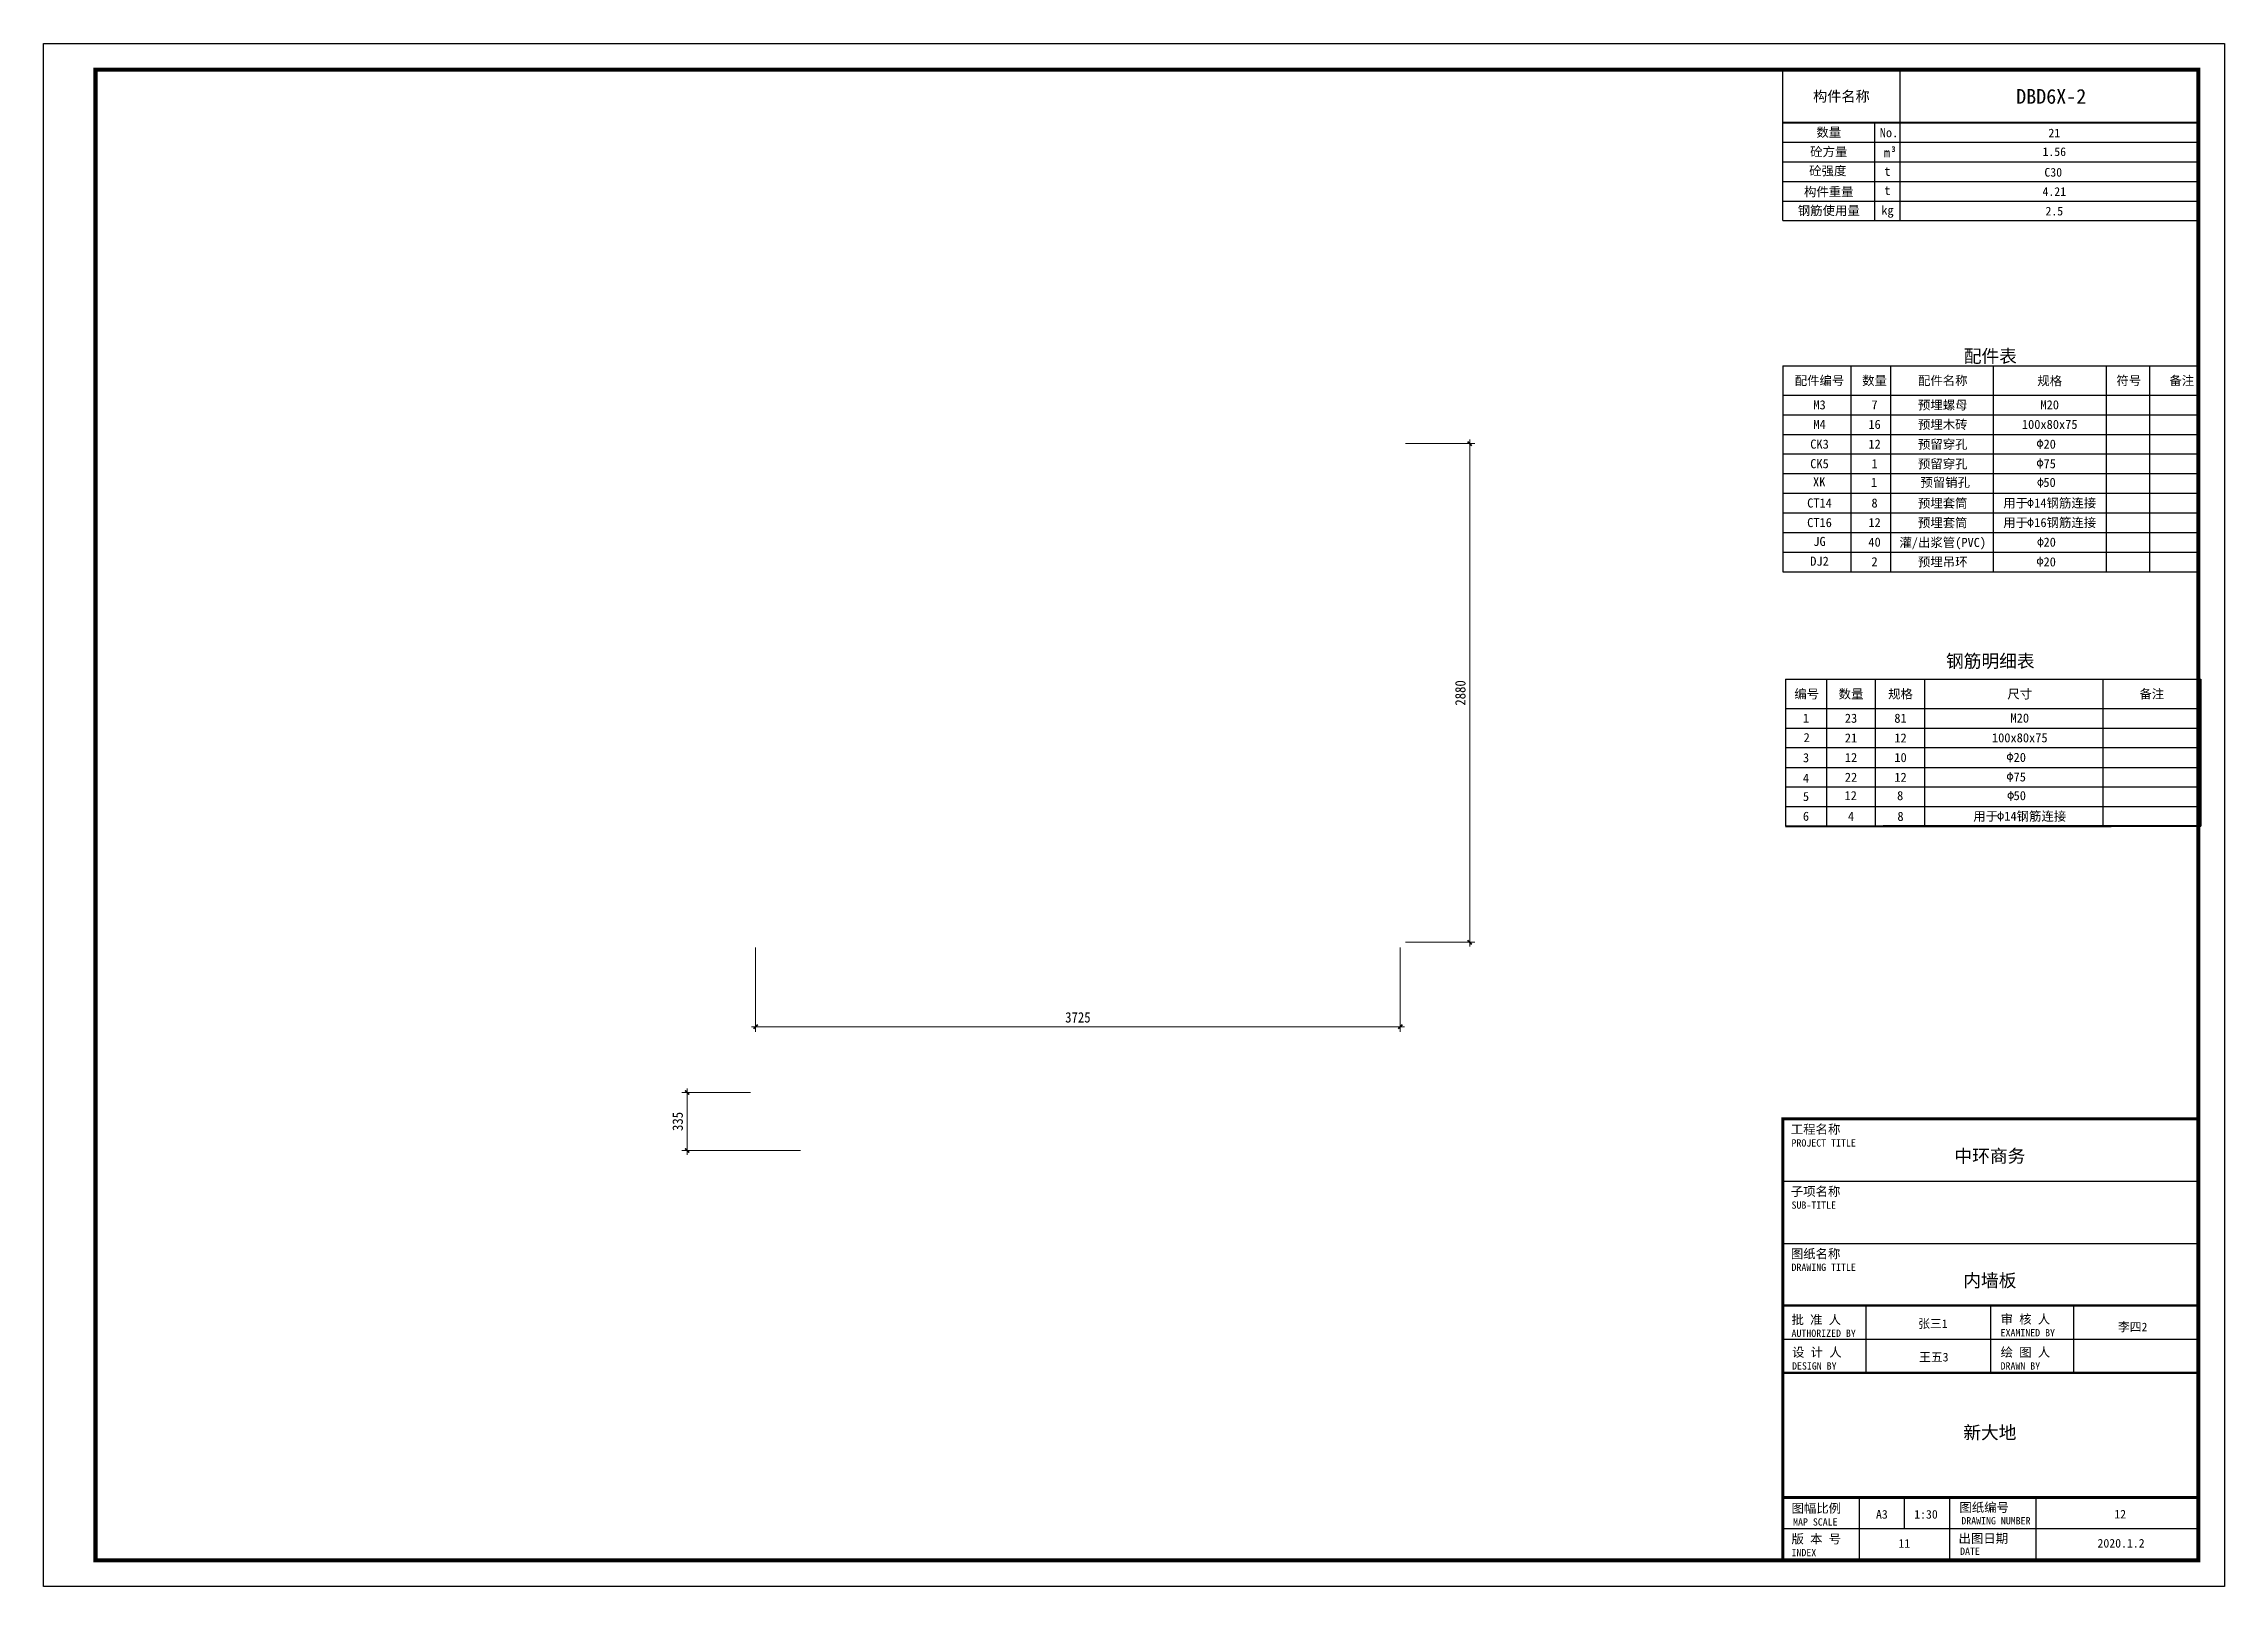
# Model space of a CAD drawing. Header units: millimetres. Extents: x 0 to 27233, y 0 to 8910.
# Drawn here: x 14633 to 27233, y 0 to 8910 of the extents above; entities that cross this region are included whole.
import ezdxf
from ezdxf.enums import TextEntityAlignment as Align

# ---------------------------------------------------------------- set-up
doc = ezdxf.new("R2010")
doc.units = ezdxf.units.MM
for name, color, linetype in [('DBD6X-1##宽度', 4, 'Continuous'), ('DBD6X-1##长度', 4, 'Continuous'), ('DBD6X-1##高度', 4, 'Continuous'), ('图框2', 1, 'Continuous'), ('图框签字栏-图框文字', 255, 'Continuous'), ('图框线', 7, 'Continuous')]:
    doc.layers.add(name, color=color, linetype=linetype)
doc.styles.add('YZ-样式 2', font='simhei.ttf', dxfattribs={"width": 0.9})
doc.styles.add('图框签字栏$0$宋体', font='', dxfattribs={"width": 0.8})
doc.styles.add('图签-样式 2', font='')
doc.styles.add('图签-黑体', font='simhei.ttf')
doc.styles.get('图框签字栏$0$宋体').set_extended_font_data('NSimSun')
doc.styles.get('图签-样式 2').set_extended_font_data('NSimSun')
doc.dimstyles.new('YZ-30', dxfattribs={"dimscale": 30, "dimtxt": 2, "dimasz": 0.8, "dimexe": 1, "dimexo": 1, "dimgap": 0.8, "dimtad": 1, "dimdec": 0, "dimzin": 1, "dimdsep": 46, "dimtxsty": 'YZ-样式 2', "dimblk": 'ARCHTICK', "dimcen": 250, "dimdle": 0.8, "dimclrd": 151, "dimclre": 151, "dimclrt": 7, "dimazin": 0, "dimtfac": 1, "dimtdec": 0, "dimtix": 1, "dimtmove": 2, "dimatfit": 2, "dimldrblk": 'ARCHTICK', "dimfxl": 1, "dimlwd": 9, "dimlwe": 9, "dimarcsym": 0})

msp = doc.modelspace()

# ---------------------------------------------------------------- texts
at = {"layer": '图框签字栏-图框文字', "style": '图签-黑体'}
for s, p in [('配件表', (25880.9, 7105.3)), ('钢筋明细表', (25880.9, 5344.2))]:
    msp.add_text(s, height=75, dxfattribs=at).set_placement(p, align=Align.MIDDLE_CENTER)

# ---------------------------------------------------------------- blocks, each defined once
blk = doc.blocks.new('构件信息')
at = {"layer": '图框线'}
for p, q in [((2184, 3014), (2184, 3886)), ((2184, 3886), (4585, 3886)), ((2859, 3886), (2859, 3014)), ((4585, 3886), (4585, 3014)), ((2715, 3014), (2715, 3580)), ((2184, 3467), (4585, 3467)), ((2184, 3354), (4585, 3354)), ((2184, 3240), (4585, 3240)), ((2184, 3127), (4585, 3127)), ((2184, 3127), (4585, 3127)), ((2184, 3014), (4585, 3014))]:
    blk.add_line(p, q, dxfattribs=at)
at = {"layer": '图框线', "const_width": 12.1}
blk.add_lwpolyline([(2184, 3580), (4585, 3580)], dxfattribs=at)
at = {"style": '图签-黑体'}
blk.add_attdef('构件名称', (3532, 3689), '', height=85, dxfattribs=at)
for tag, p in [('数量', (3752, 3495)), ('砼方量', (3752, 3387)), ('混凝土强度', (3746, 3268)), ('构件重量', (3752, 3157)), ('钢筋使用量', (3752, 3044))]:
    blk.add_attdef(tag, text='', height=50, dxfattribs=at).set_placement(p, align=Align.CENTER)
at = {"layer": '图框签字栏-图框文字', "style": '图签-黑体'}
for s, height, p in [('构件名称', 60, (2522, 3732)), ('数量', 52.5, (2449, 3524)), ('No.', 52.5, (2797, 3522)), ('砼方量', 52.5, (2449, 3412)), ('m', 52.5, (2785, 3407)), ('m', 52.5, (2785, 3405)), ('3', 31.8, (2823, 3428)), ('3', 31.8, (2823, 3426)), ('砼强度', 52.5, (2443, 3302)), ('t', 52.5, (2788, 3299)), ('构件重量', 52.5, (2449, 3181)), ('t', 52.5, (2788, 3188)), ('钢筋使用量', 52.5, (2449, 3072)), ('kg', 52.5, (2788, 3074))]:
    blk.add_text(s, height=height, dxfattribs=at).set_placement(p, align=Align.MIDDLE_CENTER)
blk = doc.blocks.new('图纸信息')
at = {"layer": '图框线'}
for p, q in [((10049, 2341), (12450, 2341)), ((10049, 1981), (12450, 1981)), ((10530, 1233), (10530, 1622)), ((11250, 1233), (11250, 1622)), ((11730, 1233), (11730, 1622)), ((12450, 1425), (10049, 1425)), ((12450, 1233), (10049, 1233)), ((12450, 1233), (10049, 1233)), ((10491, 150), (10491, 514)), ((10752, 332), (10752, 514)), ((11013, 150), (11013, 514)), ((11513, 150), (11513, 514)), ((12450, 332), (10049, 332)), ((11013, 150), (10049, 150))]:
    blk.add_line(p, q, dxfattribs=at)
at = {"layer": '图框线', "const_width": 17}
blk.add_lwpolyline([(10049, 2700), (12450, 2700), (12450, 150), (10049, 150)], close=True, dxfattribs=at)
at = {"layer": '图框线'}
for points, const_width in [([(10049, 2700), (12450, 2700)], 12.1), ([(10049, 1622), (12450, 1622)], 12.1), ([(10049, 1233), (12450, 1233)], 12.1), ([(10049, 514), (12450, 514)], 17)]:
    blk.add_lwpolyline(points, dxfattribs=dict(at, const_width=const_width))
at = {"style": '图签-黑体', "flags": 1}
for tag, p in [('构件名称', (10796, 2774)), ('构件类型', (11518, 2774))]:
    blk.add_attdef(tag, p, '', height=50, dxfattribs=at)
at = {"style": '图签-黑体'}
for tag, height, p in [('项目名称', 75, (11245, 2448)), ('子项名称', 75, (11231, 2105)), ('图纸名称', 75, (11245, 1729)), ('批准人', 50, (10916, 1492)), ('审核人', 50, (12070, 1473)), ('设计人', 50, (10921, 1299)), ('绘图人', 50, (12070, 1299)), ('设计单位', 75, (11245, 851)), ('图幅', 50, (10621, 391)), ('Scale', 50, (10876, 391)), ('图纸编号', 50, (11998, 392)), ('版本', 50, (10751, 223)), ('出图日期', 50, (12003, 224))]:
    blk.add_attdef(tag, text='', height=height, dxfattribs=at).set_placement(p, align=Align.CENTER)
at = {"layer": '图框签字栏-图框文字'}
for s, height, style, p in [('工程名称', 52.5, '图签-黑体', (10095, 2614)), ('PROJECT TITLE', 42, '图框签字栏$0$宋体', (10099, 2540)), ('子项名称', 52.5, '图签-黑体', (10095, 2255)), ('SUB-TITLE', 42, '图框签字栏$0$宋体', (10099, 2181)), ('图纸名称', 52.5, '图签-黑体', (10095, 1895)), ('DRAWING TITLE', 42, '图框签字栏$0$宋体', (10099, 1822)), ('批 准 人', 52.5, '图签-黑体', (10099, 1514)), ('审 核 人', 52.5, '图签-黑体', (11307, 1517)), ('AUTHORIZED BY', 42, '图框签字栏$0$宋体', (10099, 1441)), ('绘 图 人', 52.5, '图签-黑体', (11307, 1326)), ('EXAMINED BY', 42, '图框签字栏$0$宋体', (11307, 1444)), ('设 计 人', 52.5, '图签-黑体', (10102, 1326)), ('DESIGN BY', 42, '图框签字栏$0$宋体', (10102, 1252)), ('DRAWN BY', 42, '图框签字栏$0$宋体', (11307, 1252)), ('图幅比例', 52.5, '图签-黑体', (10099, 425)), ('MAP SCALE', 42, '图框签字栏$0$宋体', (10108, 351)), ('图纸编号', 52.5, '图签-黑体', (11069, 430)), ('版 本 号', 52.5, '图签-黑体', (10099, 248)), ('出图日期', 52.5, '图签-黑体', (11064, 251)), ('INDEX', 42, '图框签字栏$0$宋体', (10099, 174)), ('DATE', 42, '图框签字栏$0$宋体', (11073, 182))]:
    blk.add_text(s, height=height, dxfattribs=dict(at, style=style)).set_placement(p)
at = {"layer": '图框签字栏-图框文字', "style": '图框签字栏$0$宋体'}
blk.add_text('DRAWING NUMBER', height=42, dxfattribs=at).set_placement((11280, 358), align=Align.CENTER)
blk = doc.blocks.new('_ArchTick')
at = {"color": 0, "linetype": 'ByBlock', "const_width": 0.4}
blk.add_lwpolyline([(-0.5, -0.5), (0.5, 0.5)], dxfattribs=at)
blk = doc.blocks.new('*D17')
at = {"layer": 'DBD6X-1##长度', "color": 151, "lineweight": 9, "transparency": 16777216}
for p, q in [((18747, 3690), (18747, 3202)), ((22472, 3690), (22472, 3202)), ((18723, 3232), (22496, 3232))]:
    blk.add_line(p, q, dxfattribs=at)
at = {"layer": 'Defpoints', "color": 0, "transparency": 16777216}
for p in [(18747, 3720), (22472, 3720), (22472, 3232)]:
    blk.add_point(p, dxfattribs=at)
at = {"layer": 'DBD6X-1##长度', "color": 151, "lineweight": 9, "transparency": 16777216, "xscale": 24, "yscale": 24, "zscale": 24, "rotation": 180}
blk.add_blockref('_ArchTick', (18747, 3232), dxfattribs=at)
at = {"layer": 'DBD6X-1##长度', "color": 151, "lineweight": 9, "transparency": 16777216, "xscale": 24, "yscale": 24, "zscale": 24}
blk.add_blockref('_ArchTick', (22472, 3232), dxfattribs=at)
at = {"layer": 'DBD6X-1##长度', "color": 7, "transparency": 16777216, "insert": (20609, 3286), "char_height": 60, "attachment_point": 5, "style": 'YZ-样式 2'}
blk.add_mtext('3725', dxfattribs=at)
blk = doc.blocks.new('*D18')
at = {"layer": 'DBD6X-1##高度', "color": 151, "lineweight": 9, "transparency": 16777216}
for p, q in [((18717, 2852), (18321, 2852)), ((18351, 2876), (18351, 2493)), ((19007, 2517), (18321, 2517))]:
    blk.add_line(p, q, dxfattribs=at)
at = {"layer": 'Defpoints', "color": 0, "transparency": 16777216}
for p in [(18747, 2852), (18351, 2517), (19037, 2517)]:
    blk.add_point(p, dxfattribs=at)
at = {"layer": 'DBD6X-1##高度', "color": 151, "lineweight": 9, "transparency": 16777216, "xscale": 24, "yscale": 24, "zscale": 24}
for p, rotation in [((18351, 2852), 90), ((18351, 2517), 270)]:
    blk.add_blockref('_ArchTick', p, dxfattribs=dict(at, rotation=rotation))
at = {"layer": 'DBD6X-1##高度', "color": 7, "transparency": 16777216, "insert": (18297, 2685), "char_height": 60, "attachment_point": 5, "rotation": 90, "style": 'YZ-样式 2'}
blk.add_mtext('335', dxfattribs=at)
blk = doc.blocks.new('*D19')
at = {"layer": 'DBD6X-1##宽度', "color": 151, "lineweight": 9, "transparency": 16777216}
for p, q in [((22502, 6600), (22903, 6600)), ((22873, 6624), (22873, 3696)), ((22502, 3720), (22903, 3720))]:
    blk.add_line(p, q, dxfattribs=at)
at = {"layer": 'Defpoints', "color": 0, "transparency": 16777216}
for p in [(22472, 6600), (22472, 3720), (22873, 3720)]:
    blk.add_point(p, dxfattribs=at)
at = {"layer": 'DBD6X-1##宽度', "color": 151, "lineweight": 9, "transparency": 16777216, "xscale": 24, "yscale": 24, "zscale": 24}
for p, rotation in [((22873, 6600), 90), ((22873, 3720), 270)]:
    blk.add_blockref('_ArchTick', p, dxfattribs=dict(at, rotation=rotation))
at = {"layer": 'DBD6X-1##宽度', "color": 7, "transparency": 16777216, "insert": (22819, 5160), "char_height": 60, "attachment_point": 5, "rotation": 90, "style": 'YZ-样式 2'}
blk.add_mtext('2880', dxfattribs=at)
blk = doc.blocks.new('DBD6X-2##配件')
at = {"layer": '图框签字栏-图框文字', "color": 2, "lineweight": 15}
for points in [[(26168, 6626), (26168, 6570)], [(26168, 6513), (26168, 6457)], [(26171, 6403), (26171, 6347)], [(26113, 6285), (26113, 6229)], [(26113, 6172), (26113, 6116)], [(26171, 6058), (26171, 6002)], [(26168, 5946), (26168, 5890)]]:
    blk.add_lwpolyline(points, dxfattribs=at)
for centre in [(26168, 6599), (26168, 6486), (26171, 6375), (26113, 6257), (26113, 6144), (26168, 5919), (26171, 6030)]:
    blk.add_circle(centre, 15.4, dxfattribs=at)
at = {"layer": '图框线'}
for p, q in [((24682, 7049), (27083, 7049)), ((24682, 7049), (24682, 5860)), ((25074, 7049), (25074, 5860)), ((25304, 7049), (25304, 5860)), ((25898, 7049), (25898, 5860)), ((26550, 7049), (26550, 5860)), ((26800, 7049), (26800, 5860)), ((27083, 7049), (27083, 5860)), ((24682, 6880), (27083, 6880)), ((24682, 6767), (27083, 6767)), ((24682, 6653), (27083, 6653)), ((24682, 6540), (27083, 6540)), ((24682, 6427), (27083, 6427)), ((24682, 6313), (27083, 6313)), ((24682, 6200), (27083, 6200)), ((24682, 6087), (27083, 6087)), ((24682, 5973), (27083, 5973)), ((24682, 5860), (27083, 5860)), ((24682, 5860), (27083, 5860))]:
    blk.add_line(p, q, dxfattribs=at)
at = {"layer": '图框签字栏-图框文字', "style": '图签-黑体'}
for s, p in [('配件编号', (24894, 6964)), ('数量', (25212, 6964)), ('配件名称', (25606, 6964)), ('规格', (26224, 6963)), ('符号', (26681, 6964)), ('备注', (26987, 6964))]:
    blk.add_text(s, height=52.5, dxfattribs=at).set_placement(p, align=Align.MIDDLE_CENTER)
at = {"layer": '图框签字栏-图框文字', "color": 2, "style": '图签-样式 2'}
for s, p in [('M3', (24894, 6824)), ('7', (25212, 6824)), ('预埋螺母', (25606, 6823)), ('M20', (26224, 6824)), ('M4', (24894, 6711)), ('16', (25212, 6711)), ('预埋木砖', (25606, 6710)), ('100x80x75', (26224, 6711)), ('CK3', (24894, 6597)), ('12', (25212, 6597)), ('预留穿孔', (25606, 6596)), ('CK5', (24894, 6484)), ('1', (25212, 6484)), ('预留穿孔', (25606, 6483)), ('XK', (24892, 6379)), ('1', (25209, 6376)), ('预留销孔', (25620, 6376)), ('50', (26223, 6376)), ('CT14', (24894, 6257)), ('8', (25212, 6257)), ('预埋套筒', (25606, 6256)), ('预埋套筒', (25606, 6143)), ('用于 14钢筋连接', (26224, 6257)), ('用于 16钢筋连接', (26224, 6144)), ('CT16', (24894, 6144)), ('JG', (24894, 6035)), ('40', (25212, 6031)), ('12', (25212, 6144)), ('灌/出浆管(PVC)', (25606, 6029)), ('20', (26224, 6031)), ('DJ2', (24894, 5921)), ('2', (25212, 5918)), ('预埋吊环', (25606, 5917)), ('20', (26224, 5917))]:
    blk.add_text(s, height=52.5, dxfattribs=at).set_placement(p, align=Align.MIDDLE_CENTER)
for s, p in [('20', (26224, 6597)), ('75', (26224, 6484))]:
    blk.add_text(s, height=52.5, rotation=0, dxfattribs=at).set_placement(p, align=Align.MIDDLE_CENTER)
blk = doc.blocks.new('DBD6X-2##钢筋')
at = {"layer": '图框签字栏-图框文字', "color": 2, "lineweight": 15}
for points in [[(25995, 4816), (25995, 4761)], [(25995, 4703), (25995, 4647)], [(25999, 4593), (25999, 4537)], [(25940, 4475), (25940, 4420)]]:
    blk.add_lwpolyline(points, dxfattribs=at)
for centre in [(25995, 4790), (25995, 4676), (25999, 4566), (25940, 4448)]:
    blk.add_circle(centre, 15.4, dxfattribs=at)
at = {"layer": '图框线'}
for p, q in [((24697, 5240), (27098, 5240)), ((24697, 5240), (24697, 4390)), ((24934, 5239), (24934, 4390)), ((25215, 5240), (25215, 4390)), ((25501, 5240), (25501, 4390)), ((26531, 5240), (26531, 4390)), ((27098, 5240), (27098, 4391)), ((24697, 5070), (27098, 5070)), ((24697, 4957), (27098, 4957)), ((24697, 4844), (27098, 4844)), ((24697, 4730), (27098, 4730)), ((24697, 4617), (27098, 4617)), ((24697, 4504), (27098, 4504)), ((24697, 4390), (27098, 4390))]:
    blk.add_line(p, q, dxfattribs=at)
at = {"layer": '图框线', "const_width": 12.1}
blk.add_lwpolyline([(24697, 4390), (27098, 4391)], dxfattribs=at)
at = {"layer": '图框签字栏-图框文字', "style": '图签-黑体'}
for s, p in [('编号', (24820, 5154)), ('数量', (25076, 5154)), ('规格', (25362, 5154)), ('尺寸', (26051, 5154)), ('备注', (26814, 5154))]:
    blk.add_text(s, height=52.5, dxfattribs=at).set_placement(p, align=Align.MIDDLE_CENTER)
at = {"layer": '图框签字栏-图框文字', "color": 2, "style": '图签-样式 2'}
for s, p in [('M20', (26051, 5015)), ('1', (24816, 5014)), ('2', (24820, 4902)), ('23', (25076, 5014)), ('21', (25076, 4900)), ('81', (25362, 5014)), ('12', (25362, 4900)), ('100x80x75', (26051, 4901)), ('3', (24816, 4786)), ('12', (25076, 4787)), ('10', (25362, 4787)), ('4', (24816, 4668)), ('22', (25076, 4673)), ('12', (25362, 4673)), ('5', (24816, 4562)), ('12', (25074, 4567)), ('8', (25360, 4567)), ('50', (26051, 4567)), ('6', (24816, 4448)), ('4', (25076, 4447)), ('8', (25362, 4447)), ('用于 14钢筋连接', (26051, 4448))]:
    blk.add_text(s, height=52.5, dxfattribs=at).set_placement(p, align=Align.MIDDLE_CENTER)
for s, p in [('20', (26051, 4788)), ('75', (26051, 4675))]:
    blk.add_text(s, height=52.5, rotation=0, dxfattribs=at).set_placement(p, align=Align.MIDDLE_CENTER)

# ---------------------------------------------------------------- dimensions: what is measured, and where the dimension line sits
at = {"layer": 'DBD6X-1##宽度', "color": 0}
dim = msp.add_linear_dim(base=(22873.4, 3720.3), p1=(22471.7, 6600.3), p2=(22471.7, 3720.3), angle=90, dimstyle='YZ-30', override={"dimfxl": 20}, dxfattribs=at)
dim.commit()
dim.dimension.update_dxf_attribs({"geometry": '*D19', "text_midpoint": (22819, 5160.3), "dimtype": 160})
at = {"layer": 'DBD6X-1##长度', "color": 3}
dim = msp.add_linear_dim(base=(22471.7, 3232), p1=(18746.7, 3720.3), p2=(22471.7, 3720.3), dimstyle='YZ-30', override={"dimfxl": 20}, dxfattribs=at)
dim.commit()
dim.dimension.update_dxf_attribs({"geometry": '*D17', "text_midpoint": (20609.2, 3286)})
at = {"layer": 'DBD6X-1##高度', "color": 3}
dim = msp.add_linear_dim(base=(18351.2, 2517), p1=(18746.7, 2852), p2=(19036.7, 2517), angle=90, dimstyle='YZ-30', override={"dimfxl": 20}, dxfattribs=at)
dim.commit()
dim.dimension.update_dxf_attribs({"geometry": '*D18', "text_midpoint": (18297.2, 2684.5)})

# ---------------------------------------------------------------- linework, layer by layer
at = {"layer": '图框2', "color": 1}
msp.add_lwpolyline([(14633.2, 0), (14633.2, 8910), (27233.2, 8910), (27233.2, 0)], close=True, dxfattribs=at)
at = {"layer": '图框线', "const_width": 24}
msp.add_lwpolyline([(14933.2, 8760), (27083.2, 8760), (27083.2, 150), (14933.2, 150)], close=True, dxfattribs=at)

# ---------------------------------------------------------------- block references
for name, p, values in [('构件信息', (22498.5, 4873.9), {'构件名称': 'DBD6X-2', '数量': '21', '砼方量': '1.56', '构件重量': '4.21', '混凝土强度': 'C30', '钢筋使用量': '2.5'}), ('图纸信息', (14633.2, 0), {'项目名称': '中环商务', '图纸名称': '内墙板', '批准人': '张三1', '审核人': '李四2', '设计人': '王五3', '设计单位': '新大地', '图纸编号': '12', '图幅': 'A3', 'Scale': '1:30', '版本': '11', '出图日期': '2020.1.2'})]:
    msp.add_blockref(name, p).add_auto_attribs(values)
for name in ['DBD6X-2##配件', 'DBD6X-2##钢筋']:
    msp.add_blockref(name, (0, 0))

msp.set_redraw_order([(e.dxf.handle, doc.entitydb.next_handle()) for e in msp.query("TEXT MTEXT ATTDEF DIMENSION ARC_DIMENSION")])  # texts and dimensions are drawn at this point

doc.saveas('drawing.dxf')
